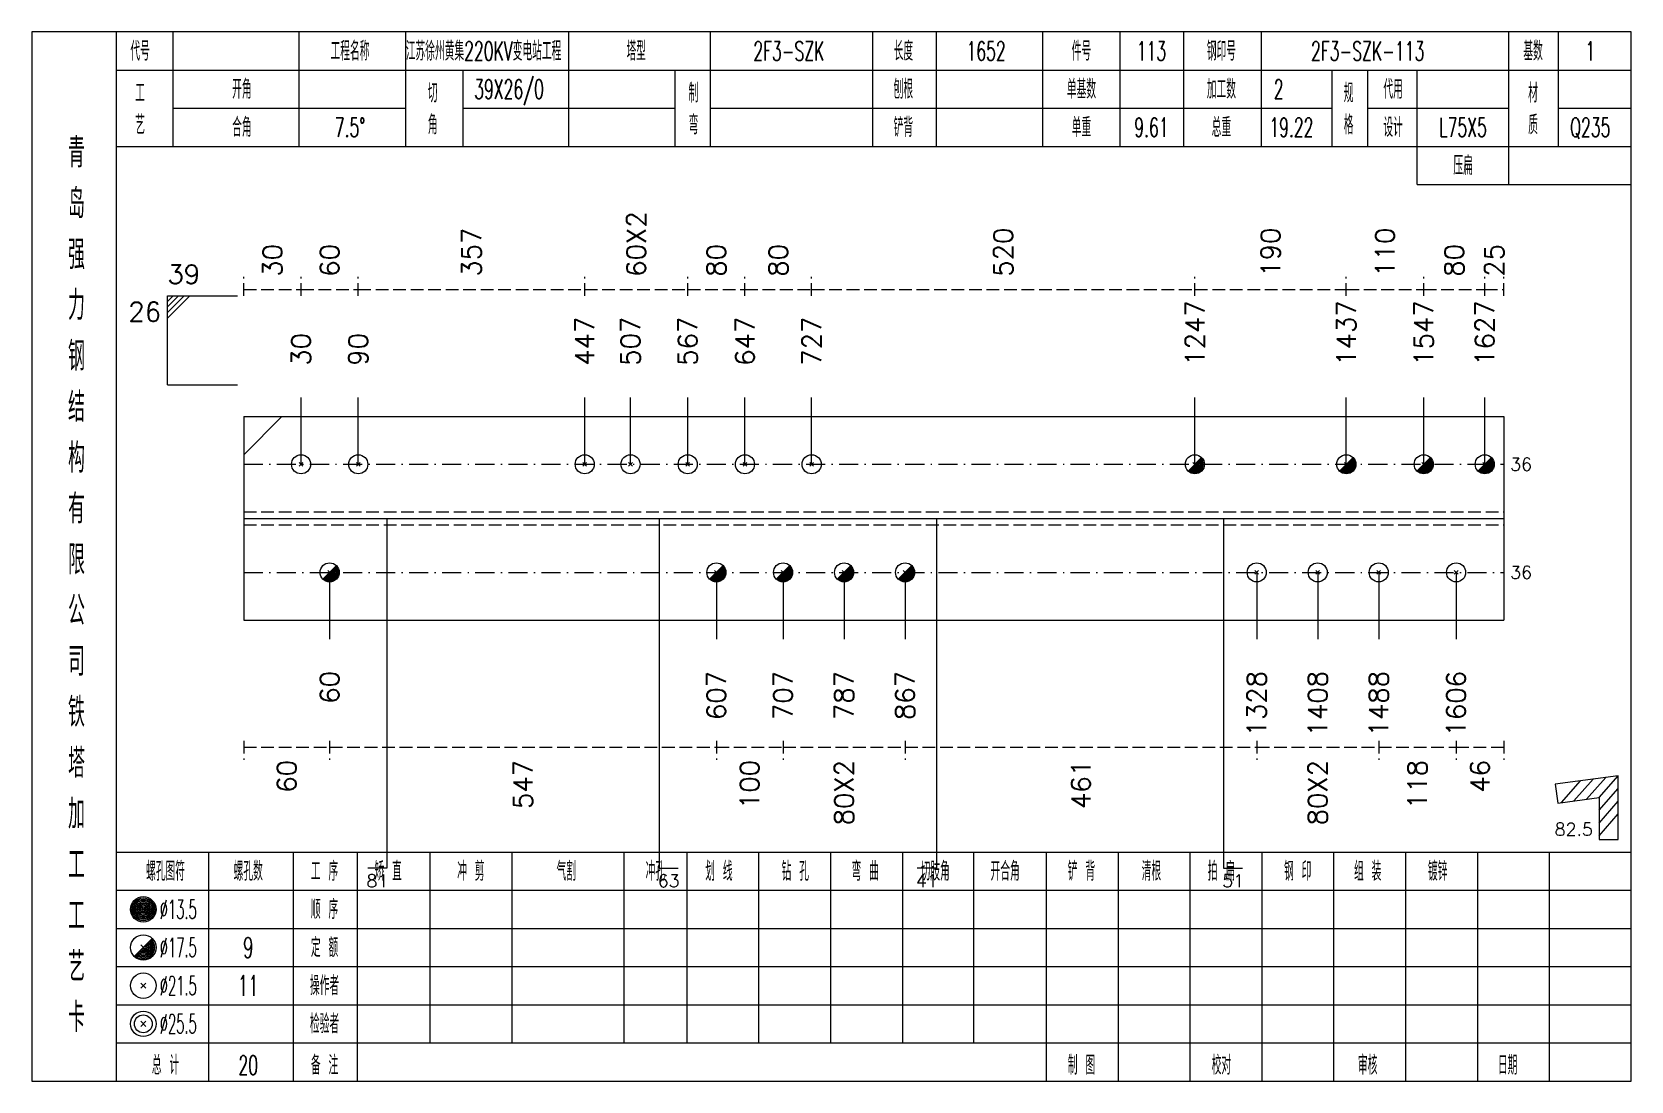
# Model space of a CAD drawing. Extents: x 0 to 4623, y -1159 to 4890.
# Drawn here: x 3736.8 to 3988.2, y 4725 to 4890 of the extents above; entities that cross this region are included whole.
import ezdxf
from ezdxf.enums import TextEntityAlignment as Align

# ---------------------------------------------------------------- set-up
doc = ezdxf.new("R2010")
doc.units = 0
doc.header["$MEASUREMENT"] = 0
doc.linetypes.add('一点画线', pattern=[5.2, 3, -1, 0.2, -1])
doc.linetypes.add('虚线', pattern=[2.75, 2, -0.75])
doc.layers.get('0').update_dxf_attribs({"linetype": 'CONTINUOUS', "lineweight": 25})
for name, color, linetype, lineweight in [('1', 7, 'CONTINUOUS', 25), ('2', 7, 'CONTINUOUS', 25), ('4', 7, 'CONTINUOUS', 25), ('5', 7, 'CONTINUOUS', 25)]:
    doc.layers.add(name, color=color, linetype=linetype, lineweight=lineweight)
doc.styles.get("Standard").update_dxf_attribs({"font": 'simplex.shx', "width": 0.7, "height": 3, "bigfont": 'gbhzfs.shx'})

msp = doc.modelspace()

# ---------------------------------------------------------------- texts
at = {"color": 8, "linetype": 'Continuous', "lineweight": 9}
for s, p in [('60X2', (3831.8, 4851.5)), ('357', (3805.901, 4851.5)), ('520', (3889.507, 4851.5)), ('190', (3931.538, 4851.5)), ('110', (3949.525, 4851.5)), ('30', (3774.6, 4851.5)), ('60', (3783.6, 4851.5)), ('80', (3844.397, 4851.5)), ('80', (3854.139, 4851.5)), ('80', (3960.404, 4851.5)), ('25', (3966.7, 4851.5))]:
    msp.add_text(s, height=3, rotation=90, dxfattribs=at).set_placement(p, align=Align.MIDDLE_LEFT)
at = {"color": 7, "linetype": 'Continuous', "lineweight": 13}
msp.add_text('39', height=3, dxfattribs=at).set_placement((3758.1, 4849.5), align=Align.BOTTOM_LEFT)
msp.add_text('26', height=3, dxfattribs=at).set_placement((3757.1, 4847.5), align=Align.TOP_RIGHT)
for s, p in [('1247', (3919.634, 4837.5)), ('1437', (3943.441, 4837.5)), ('1547', (3955.609, 4837.5)), ('1627', (3965.2, 4837.5)), ('447', (3823.702, 4837.5)), ('507', (3830.897, 4837.5)), ('567', (3839.897, 4837.5)), ('647', (3848.897, 4837.5)), ('727', (3859.38, 4837.5)), ('30', (3779.1, 4837.5)), ('90', (3788.1, 4837.5))]:
    msp.add_text(s, height=3, rotation=90, dxfattribs=at).set_placement(p, align=Align.MIDDLE_LEFT)
for p in [(3969.2, 4822), (3969.2, 4805)]:
    msp.add_text('36', height=2, dxfattribs=at).set_placement(p, align=Align.MIDDLE_LEFT)
at = {"color": 8, "linetype": 'Continuous', "lineweight": 9}
for s, p in [('60', (3776.85, 4775.5)), ('547', (3813.999, 4775.5)), ('100', (3849.639, 4775.5)), ('80X2', (3864.473, 4775.5)), ('461', (3901.707, 4775.5)), ('80X2', (3938.941, 4775.5)), ('118', (3954.617, 4775.5)), ('46', (3964.45, 4775.5))]:
    msp.add_text(s, height=3, rotation=90, dxfattribs=at).set_placement(p, align=Align.MIDDLE_RIGHT)
at = {"layer": '1', "color": 7, "linetype": 'Continuous', "lineweight": 13}
for s, p in [('60', (3783.6, 4789.5)), ('607', (3844.397, 4789.5)), ('707', (3854.88, 4789.5)), ('787', (3864.473, 4789.5)), ('867', (3874.067, 4789.5)), ('1328', (3929.347, 4789.5)), ('1408', (3938.941, 4789.5)), ('1488', (3948.534, 4789.5)), ('1606', (3960.7, 4789.5))]:
    msp.add_text(s, height=3, rotation=90, dxfattribs=at).set_placement(p, align=Align.MIDDLE_RIGHT)
at = {"layer": '2', "color": 7, "linetype": 'Continuous', "lineweight": 13}
msp.add_text('82.5', height=2, dxfattribs=at).set_placement((3982.2, 4763), align=Align.BOTTOM_RIGHT)
for s, p in [('81', (3791.1, 4757.5)), ('63', (3836.897, 4757.5)), ('41', (3877.483, 4757.5)), ('51', (3925.634, 4757.5))]:
    msp.add_text(s, height=2, dxfattribs=at).set_placement(p, align=Align.TOP_CENTER)
at = {"layer": '4', "color": 1, "linetype": 'Continuous', "lineweight": 13}
for s, height, width, p in [('代号', 3, 0.6, (3753.8, 4887)), ('工程名称', 3, 0.6, (3786.8, 4887)), ('江苏徐州黄集220KV变电站工程', 3, 0.6, (3807.8, 4887)), ('塔型', 3, 0.6, (3831.8, 4887)), ('2F3-SZK', 3, 0.6, (3855.8, 4887)), ('长度', 3, 0.6, (3873.8, 4887)), ('1652', 3, 0.6, (3886.8, 4887)), ('件号', 3, 0.6, (3901.8, 4887)), ('113', 3, 0.6, (3912.8, 4887)), ('钢印号', 3, 0.6, (3923.8, 4887)), ('2F3-SZK-113', 3, 0.6, (3946.8, 4887)), ('基数', 3, 0.6, (3972.8, 4887)), ('1', 3, 0.6, (3981.8, 4887)), ('开角', 3, 0.6, (3769.8, 4881)), ('39X26/0', 3, 0.6, (3811.8, 4881)), ('制', 3, 0.6, (3840.8, 4880.4)), ('刨根', 3, 0.6, (3873.8, 4881)), ('单基数', 3, 0.6, (3901.8, 4881)), ('加工数', 3, 0.6, (3923.8, 4881)), ('2', 3, 0.6, (3932.8, 4881)), ('代用', 3, 0.6, (3950.8, 4881)), ('材', 3, 0.6, (3972.8, 4880.4)), ('工', 3, 0.6, (3753.8, 4880.4)), ('切', 3, 0.6, (3799.8, 4880.4)), ('规', 3, 0.6, (3943.8, 4880.4)), ('艺', 3, 0.6, (3753.8, 4875.4)), ('角', 3, 0.6, (3799.8, 4875.4)), ('弯', 3, 0.6, (3840.8, 4875.4)), ('格', 3, 0.6, (3943.8, 4875.4)), ('质', 3, 0.6, (3972.8, 4875.4)), ('合角', 3, 0.6, (3769.8, 4875)), ('7.5%%d', 3, 0.6, (3786.8, 4875)), ('铲背', 3, 0.6, (3873.8, 4875)), ('单重', 3, 0.6, (3901.8, 4875)), ('9.61', 3, 0.6, (3912.8, 4875)), ('总重', 3, 0.6, (3923.8, 4875)), ('19.22', 3, 0.6, (3934.8, 4875)), ('设计', 3, 0.6, (3950.8, 4875)), ('L75X5', 3, 0.6, (3961.8, 4875)), ('Q235', 3, 0.6, (3981.8, 4875)), ('青', 4.6, 0.8, (3743.8, 4871)), ('压扁', 3, 0.6, (3961.8, 4869)), ('岛', 4.6, 0.8, (3743.8, 4863)), ('强', 4.6, 0.8, (3743.8, 4855)), ('力', 4.6, 0.8, (3743.8, 4847)), ('钢', 4.6, 0.8, (3743.8, 4839)), ('结', 4.6, 0.8, (3743.8, 4831)), ('构', 4.6, 0.8, (3743.8, 4823)), ('有', 4.6, 0.8, (3743.8, 4815)), ('限', 4.6, 0.8, (3743.8, 4807)), ('公', 4.6, 0.8, (3743.8, 4799)), ('司', 4.6, 0.8, (3743.8, 4791)), ('铁', 4.6, 0.8, (3743.8, 4783)), ('塔', 4.6, 0.8, (3743.8, 4775)), ('加', 4.6, 0.8, (3743.8, 4767)), ('工', 4.6, 0.8, (3743.8, 4759)), ('螺孔图符', 3, 0.6, (3757.8, 4758)), ('螺孔数', 3, 0.6, (3770.8, 4758)), ('工 序', 3, 0.6, (3782.8, 4758)), ('矫 直', 3, 0.6, (3792.8, 4758)), ('冲 剪', 3, 0.6, (3805.8, 4758)), ('气割', 3, 0.6, (3820.8, 4758)), ('冲孔', 3, 0.6, (3834.8, 4758)), ('划 线', 3, 0.6, (3844.8, 4758)), ('钻 孔', 3, 0.6, (3856.8, 4758)), ('弯 曲', 3, 0.6, (3867.8, 4758)), ('切肢角', 3, 0.6, (3878.8, 4758)), ('开合角', 3, 0.6, (3889.8, 4758)), ('铲 背', 3, 0.6, (3901.8, 4758)), ('清根', 3, 0.6, (3912.8, 4758)), ('拍 扁', 3, 0.6, (3923.8, 4758)), ('钢 印', 3, 0.6, (3935.8, 4758)), ('组 装', 3, 0.6, (3946.8, 4758)), ('镀锌', 3, 0.6, (3957.8, 4758)), ('工', 4.6, 0.8, (3743.8, 4751)), ('%%C13.5', 3, 0.5, (3759.8, 4752)), ('顺 序', 3, 0.6, (3782.8, 4752)), ('%%C17.5', 3, 0.5, (3759.8, 4746)), ('9', 3.2, 0.6, (3770.8, 4746)), ('定 额', 3, 0.6, (3782.8, 4746)), ('艺', 4.6, 0.8, (3743.8, 4743)), ('%%C21.5', 3, 0.5, (3759.8, 4740)), ('11', 3.2, 0.6, (3770.8, 4740)), ('操作者', 3, 0.6, (3782.8, 4740)), ('卡', 4.6, 0.8, (3743.8, 4735)), ('%%C25.5', 3, 0.5, (3759.8, 4734)), ('检验者', 3, 0.6, (3782.8, 4734)), ('总 计', 3, 0.6, (3757.8, 4727.5)), ('20', 3, 0.6, (3770.8, 4727.5)), ('备 注', 3, 0.6, (3782.8, 4727.5)), ('制 图', 3, 0.6, (3901.8, 4727.5)), ('校对', 3, 0.6, (3923.8, 4727.5)), ('审核', 3, 0.6, (3946.8, 4727.5)), ('日期', 3, 0.6, (3968.8, 4727.5))]:
    msp.add_text(s, height=height, dxfattribs=dict(at, width=width)).set_placement(p, align=Align.MIDDLE_CENTER)

# ---------------------------------------------------------------- blocks, each defined once
blk = doc.blocks.new('孔21.5')
at = {"layer": '5', "color": 7, "linetype": 'Continuous', "lineweight": 13}
for p, q in [((-0.2, -0.2), (0.2, 0.2)), ((-0.2, 0.2), (0.2, -0.2))]:
    blk.add_line(p, q, dxfattribs=at)
blk.add_circle((0, 0), 1, dxfattribs=at)
blk = doc.blocks.new('孔17.5')
at = {"layer": '5', "color": 7, "linetype": 'Continuous', "lineweight": 13}
for p, q in [((-0.707, -0.707), (0.707, 0.707)), ((-0.2, 0.2), (0.2, -0.2))]:
    blk.add_line(p, q, dxfattribs=at)
blk.add_circle((0, 0), 1, dxfattribs=at)
for radius in [0.9, 0.8, 0.7, 0.6, 0.5, 0.4, 0.3, 0.2, 0.1]:
    blk.add_arc((0, 0), radius, 225, 45, dxfattribs=at)

# ---------------------------------------------------------------- linework, layer by layer
at = {"color": 8, "linetype": '虚线', "lineweight": 9}
for p, q in [((3770.1, 4848.5), (3770.1, 4851.5)), ((3779.1, 4848.5), (3779.1, 4851.5)), ((3779.1, 4848.5), (3779.1, 4851.5)), ((3788.1, 4848.5), (3788.1, 4851.5)), ((3788.1, 4848.5), (3788.1, 4851.5)), ((3823.702, 4848.5), (3823.702, 4851.5)), ((3823.702, 4848.5), (3823.702, 4851.5)), ((3839.897, 4848.5), (3839.897, 4851.5)), ((3839.897, 4848.5), (3839.897, 4851.5)), ((3848.897, 4848.5), (3848.897, 4851.5)), ((3848.897, 4848.5), (3848.897, 4851.5)), ((3859.38, 4848.5), (3859.38, 4851.5)), ((3859.38, 4848.5), (3859.38, 4851.5)), ((3919.634, 4848.5), (3919.634, 4851.5)), ((3919.634, 4848.5), (3919.634, 4851.5)), ((3943.441, 4848.5), (3943.441, 4851.5)), ((3943.441, 4848.5), (3943.441, 4851.5)), ((3955.609, 4848.5), (3955.609, 4851.5)), ((3955.609, 4848.5), (3955.609, 4851.5)), ((3965.2, 4848.5), (3965.2, 4851.5)), ((3965.2, 4848.5), (3965.2, 4851.5)), ((3968.2, 4848.5), (3968.2, 4851.5)), ((3770.1, 4849.5), (3779.1, 4849.5)), ((3779.1, 4849.5), (3788.1, 4849.5)), ((3788.1, 4849.5), (3823.702, 4849.5)), ((3823.702, 4849.5), (3839.897, 4849.5)), ((3839.897, 4849.5), (3848.897, 4849.5)), ((3848.897, 4849.5), (3859.38, 4849.5)), ((3859.38, 4849.5), (3919.634, 4849.5)), ((3919.634, 4849.5), (3943.441, 4849.5)), ((3943.441, 4849.5), (3955.609, 4849.5)), ((3955.609, 4849.5), (3965.2, 4849.5)), ((3965.2, 4849.5), (3968.2, 4849.5)), ((3770.1, 4778.5), (3770.1, 4775.5)), ((3770.1, 4777.5), (3783.6, 4777.5)), ((3783.6, 4778.5), (3783.6, 4775.5)), ((3783.6, 4778.5), (3783.6, 4775.5)), ((3783.6, 4777.5), (3844.397, 4777.5)), ((3844.397, 4778.5), (3844.397, 4775.5)), ((3844.397, 4778.5), (3844.397, 4775.5)), ((3844.397, 4777.5), (3854.88, 4777.5)), ((3854.88, 4778.5), (3854.88, 4775.5)), ((3854.88, 4778.5), (3854.88, 4775.5)), ((3854.88, 4777.5), (3874.067, 4777.5)), ((3874.067, 4778.5), (3874.067, 4775.5)), ((3874.067, 4778.5), (3874.067, 4775.5)), ((3874.067, 4777.5), (3929.347, 4777.5)), ((3929.347, 4778.5), (3929.347, 4775.5)), ((3929.347, 4778.5), (3929.347, 4775.5)), ((3929.347, 4777.5), (3948.534, 4777.5)), ((3948.534, 4778.5), (3948.534, 4775.5)), ((3948.534, 4778.5), (3948.534, 4775.5)), ((3948.534, 4777.5), (3960.7, 4777.5)), ((3960.7, 4778.5), (3960.7, 4775.5)), ((3960.7, 4778.5), (3960.7, 4775.5)), ((3960.7, 4777.5), (3968.2, 4777.5)), ((3968.2, 4778.5), (3968.2, 4775.5))]:
    msp.add_line(p, q, dxfattribs=at)
at = {"color": 7, "linetype": 'Continuous', "lineweight": 13}
for p, q in [((3758.1, 4848.5), (3769.1, 4848.5)), ((3758.1, 4834.5), (3758.1, 4848.5)), ((3758.975, 4848.5), (3758.1, 4847.625)), ((3759.85, 4848.5), (3758.1, 4846.75)), ((3760.725, 4848.5), (3758.1, 4845.875)), ((3761.6, 4848.5), (3758.1, 4845)), ((3758.1, 4834.5), (3769.1, 4834.5)), ((3779.1, 4822), (3779.1, 4832.5)), ((3788.1, 4822), (3788.1, 4832.5)), ((3823.702, 4822), (3823.702, 4832.5)), ((3830.897, 4822), (3830.897, 4832.5)), ((3839.897, 4822), (3839.897, 4832.5)), ((3848.897, 4822), (3848.897, 4832.5)), ((3859.38, 4822), (3859.38, 4832.5)), ((3919.634, 4822), (3919.634, 4832.5)), ((3943.441, 4822), (3943.441, 4832.5)), ((3955.609, 4822), (3955.609, 4832.5)), ((3965.2, 4822), (3965.2, 4832.5)), ((3770.1, 4823.5), (3776.1, 4829.5)), ((3783.6, 4805), (3783.6, 4794.5)), ((3844.397, 4805), (3844.397, 4794.5)), ((3854.88, 4805), (3854.88, 4794.5)), ((3864.473, 4805), (3864.473, 4794.5)), ((3874.067, 4805), (3874.067, 4794.5)), ((3929.347, 4805), (3929.347, 4794.5)), ((3938.941, 4805), (3938.941, 4794.5)), ((3948.534, 4805), (3948.534, 4794.5)), ((3960.7, 4805), (3960.7, 4794.5))]:
    msp.add_line(p, q, dxfattribs=at)
at = {"color": 7, "linetype": 'Continuous', "lineweight": 18}
for p, q in [((3770.1, 4829.5), (3770.1, 4797.5)), ((3770.1, 4829.5), (3968.2, 4829.5)), ((3968.2, 4829.5), (3968.2, 4797.5)), ((3770.1, 4813.5), (3968.2, 4813.5))]:
    msp.add_line(p, q, dxfattribs=at)
at = {"color": 3, "linetype": '一点画线', "lineweight": 13}
for p, q in [((3770.1, 4822), (3968.2, 4822)), ((3770.1, 4805), (3968.2, 4805))]:
    msp.add_line(p, q, dxfattribs=at)
at = {"color": 1, "linetype": '虚线', "lineweight": 18}
for p, q in [((3770.1, 4814.5), (3968.2, 4814.5)), ((3770.1, 4812.5), (3968.2, 4812.5))]:
    msp.add_line(p, q, dxfattribs=at)
at = {"layer": '1', "color": 7, "linetype": 'Continuous', "lineweight": 18}
msp.add_line((3770.1, 4797.5), (3968.2, 4797.5), dxfattribs=at)
at = {"layer": '2', "color": 7, "linetype": 'Continuous', "lineweight": 13}
for p, q in [((3792.6, 4813.5), (3792.6, 4758.5)), ((3835.397, 4813.5), (3835.397, 4758.5)), ((3878.983, 4813.5), (3878.983, 4758.5)), ((3924.134, 4813.5), (3924.134, 4758.5)), ((3986.2, 4773), (3976.286, 4771.695)), ((3976.286, 4771.695), (3976.677, 4768.72)), ((3977.251, 4768.796), (3980.251, 4772.217)), ((3979.234, 4769.057), (3982.234, 4772.478)), ((3981.217, 4769.318), (3984.217, 4772.739)), ((3983.2, 4769.579), (3986.2, 4773)), ((3986.2, 4763), (3986.2, 4773)), ((3976.677, 4768.72), (3983.2, 4769.579)), ((3983.2, 4767.579), (3986.2, 4771)), ((3983.2, 4769.579), (3983.2, 4763)), ((3983.2, 4765.579), (3986.2, 4769)), ((3983.2, 4763.579), (3986.2, 4767)), ((3983.2, 4763), (3986.2, 4763)), ((3792.6, 4758.5), (3789.6, 4758.5)), ((3835.397, 4758.5), (3838.397, 4758.5)), ((3878.983, 4758.5), (3875.983, 4758.5)), ((3924.134, 4758.5), (3927.134, 4758.5))]:
    msp.add_line(p, q, dxfattribs=at)
at = {"layer": '4', "color": 1, "linetype": 'Continuous', "lineweight": 18}
for p, q in [((3750.1, 4725), (3750.1, 4890)), ((3759, 4872), (3759, 4890)), ((3778.8, 4872), (3778.8, 4890)), ((3795.6, 4872), (3795.6, 4890)), ((3821.2, 4872), (3821.2, 4890)), ((3843.5, 4872), (3843.5, 4890)), ((3869, 4872), (3869, 4890)), ((3879, 4872), (3879, 4890)), ((3895.7, 4872), (3895.7, 4890)), ((3907.9, 4872), (3907.9, 4890)), ((3917.9, 4872), (3917.9, 4890)), ((3930.1, 4872), (3930.1, 4890)), ((3969, 4866), (3969, 4890)), ((3976.8, 4872), (3976.8, 4890)), ((3750.1, 4884), (3988.2, 4884)), ((3804.6, 4872), (3804.6, 4884)), ((3837.9, 4872), (3837.9, 4884)), ((3941.2, 4872), (3941.2, 4884)), ((3946.8, 4872), (3946.8, 4884)), ((3954.6, 4866), (3954.6, 4884)), ((3759, 4878), (3795.6, 4878)), ((3804.6, 4878), (3837.9, 4878)), ((3843.5, 4878), (3941.2, 4878)), ((3946.8, 4878), (3969, 4878)), ((3976.8, 4878), (3988.2, 4878)), ((3750.1, 4872), (3988.2, 4872)), ((3954.6, 4866), (3988.2, 4866)), ((3750.1, 4761), (3988.2, 4761)), ((3764.6, 4725), (3764.6, 4761)), ((3777.9, 4725), (3777.9, 4761)), ((3788, 4725), (3788, 4761)), ((3799.4, 4731), (3799.4, 4761)), ((3812.3, 4731), (3812.3, 4761)), ((3829.9, 4731), (3829.9, 4761)), ((3839.8, 4731), (3839.8, 4761)), ((3851.1, 4731), (3851.1, 4761)), ((3862.4, 4731), (3862.4, 4761)), ((3873.7, 4731), (3873.7, 4761)), ((3884.9, 4731), (3884.9, 4761)), ((3896.3, 4731), (3896.3, 4761)), ((3907.6, 4731), (3907.6, 4761)), ((3918.9, 4731), (3918.9, 4761)), ((3930.2, 4731), (3930.2, 4761)), ((3941.5, 4731), (3941.5, 4761)), ((3952.8, 4731), (3952.8, 4761)), ((3964.1, 4731), (3964.1, 4761)), ((3975.4, 4731), (3975.4, 4761)), ((3750.1, 4755), (3988.2, 4755)), ((3750.1, 4749), (3988.2, 4749)), ((3750.1, 4743), (3988.2, 4743)), ((3750.1, 4737), (3988.2, 4737)), ((3750.1, 4731), (3988.2, 4731)), ((3896.3, 4725), (3896.3, 4731)), ((3907.6, 4725), (3907.6, 4731)), ((3918.9, 4725), (3918.9, 4731)), ((3930.2, 4725), (3930.2, 4731)), ((3941.5, 4725), (3941.5, 4731)), ((3952.8, 4725), (3952.8, 4731)), ((3964.1, 4725), (3964.1, 4731)), ((3975.4, 4725), (3975.4, 4731))]:
    msp.add_line(p, q, dxfattribs=at)
at = {"layer": '4', "color": 7, "linetype": 'Continuous', "lineweight": 13}
for p, q in [((3754.1, 4751.8), (3754.5, 4752.2)), ((3754.5, 4751.8), (3754.1, 4752.2)), ((3752.886, 4744.586), (3755.714, 4747.414)), ((3753.9, 4746.4), (3754.7, 4745.6)), ((3753.9, 4739.6), (3754.7, 4740.4)), ((3753.9, 4740.4), (3754.7, 4739.6)), ((3753.9, 4733.6), (3754.7, 4734.4)), ((3753.9, 4734.4), (3754.7, 4733.6))]:
    msp.add_line(p, q, dxfattribs=at)
at = {"layer": '4', "color": 1, "linetype": 'Continuous', "lineweight": 18}
msp.add_lwpolyline([(3736.8, 4890), (3736.8, 4725), (3988.2, 4725), (3988.2, 4890)], close=True, dxfattribs=at)
at = {"layer": '4', "color": 7, "linetype": 'Continuous', "lineweight": 13}
for centre, radius in [((3754.3, 4752), 2), ((3754.3, 4752), 1.8), ((3754.3, 4752), 1.6), ((3754.3, 4752), 1.4), ((3754.3, 4752), 1.2), ((3754.3, 4752), 1), ((3754.3, 4752), 0.8), ((3754.3, 4752), 0.6), ((3754.3, 4752), 0.4), ((3754.3, 4752), 0.2), ((3754.3, 4746), 2), ((3754.3, 4740), 2), ((3754.3, 4734), 2), ((3754.3, 4734), 1.4)]:
    msp.add_circle(centre, radius, dxfattribs=at)
for radius in [1.8, 1.6, 1.4, 1.2, 1, 0.8, 0.6, 0.4, 0.2]:
    msp.add_arc((3754.3, 4746), radius, 225, 45, dxfattribs=at)

# ---------------------------------------------------------------- block references
at = {"color": 7, "linetype": 'Continuous', "lineweight": 13, "xscale": 1.5, "yscale": 1.5, "zscale": 1.5}
for name, p in [('孔21.5', (3779.1, 4822)), ('孔21.5', (3788.1, 4822)), ('孔21.5', (3823.702, 4822)), ('孔21.5', (3830.897, 4822)), ('孔21.5', (3839.897, 4822)), ('孔21.5', (3848.897, 4822)), ('孔21.5', (3859.38, 4822)), ('孔17.5', (3919.634, 4822)), ('孔17.5', (3943.441, 4822)), ('孔17.5', (3955.609, 4822)), ('孔17.5', (3965.2, 4822))]:
    msp.add_blockref(name, p, dxfattribs=at)
at = {"layer": '1', "color": 7, "linetype": 'Continuous', "lineweight": 13, "xscale": 1.5, "yscale": 1.5, "zscale": 1.5}
for name, p in [('孔17.5', (3783.6, 4805)), ('孔17.5', (3844.397, 4805)), ('孔17.5', (3854.88, 4805)), ('孔17.5', (3864.473, 4805)), ('孔17.5', (3874.067, 4805)), ('孔21.5', (3929.347, 4805)), ('孔21.5', (3938.941, 4805)), ('孔21.5', (3948.534, 4805)), ('孔21.5', (3960.7, 4805))]:
    msp.add_blockref(name, p, dxfattribs=at)

msp.set_redraw_order([(e.dxf.handle, doc.entitydb.next_handle()) for e in msp.query("TEXT MTEXT ATTDEF DIMENSION ARC_DIMENSION")])  # texts and dimensions are drawn at this point

doc.saveas('drawing.dxf')
